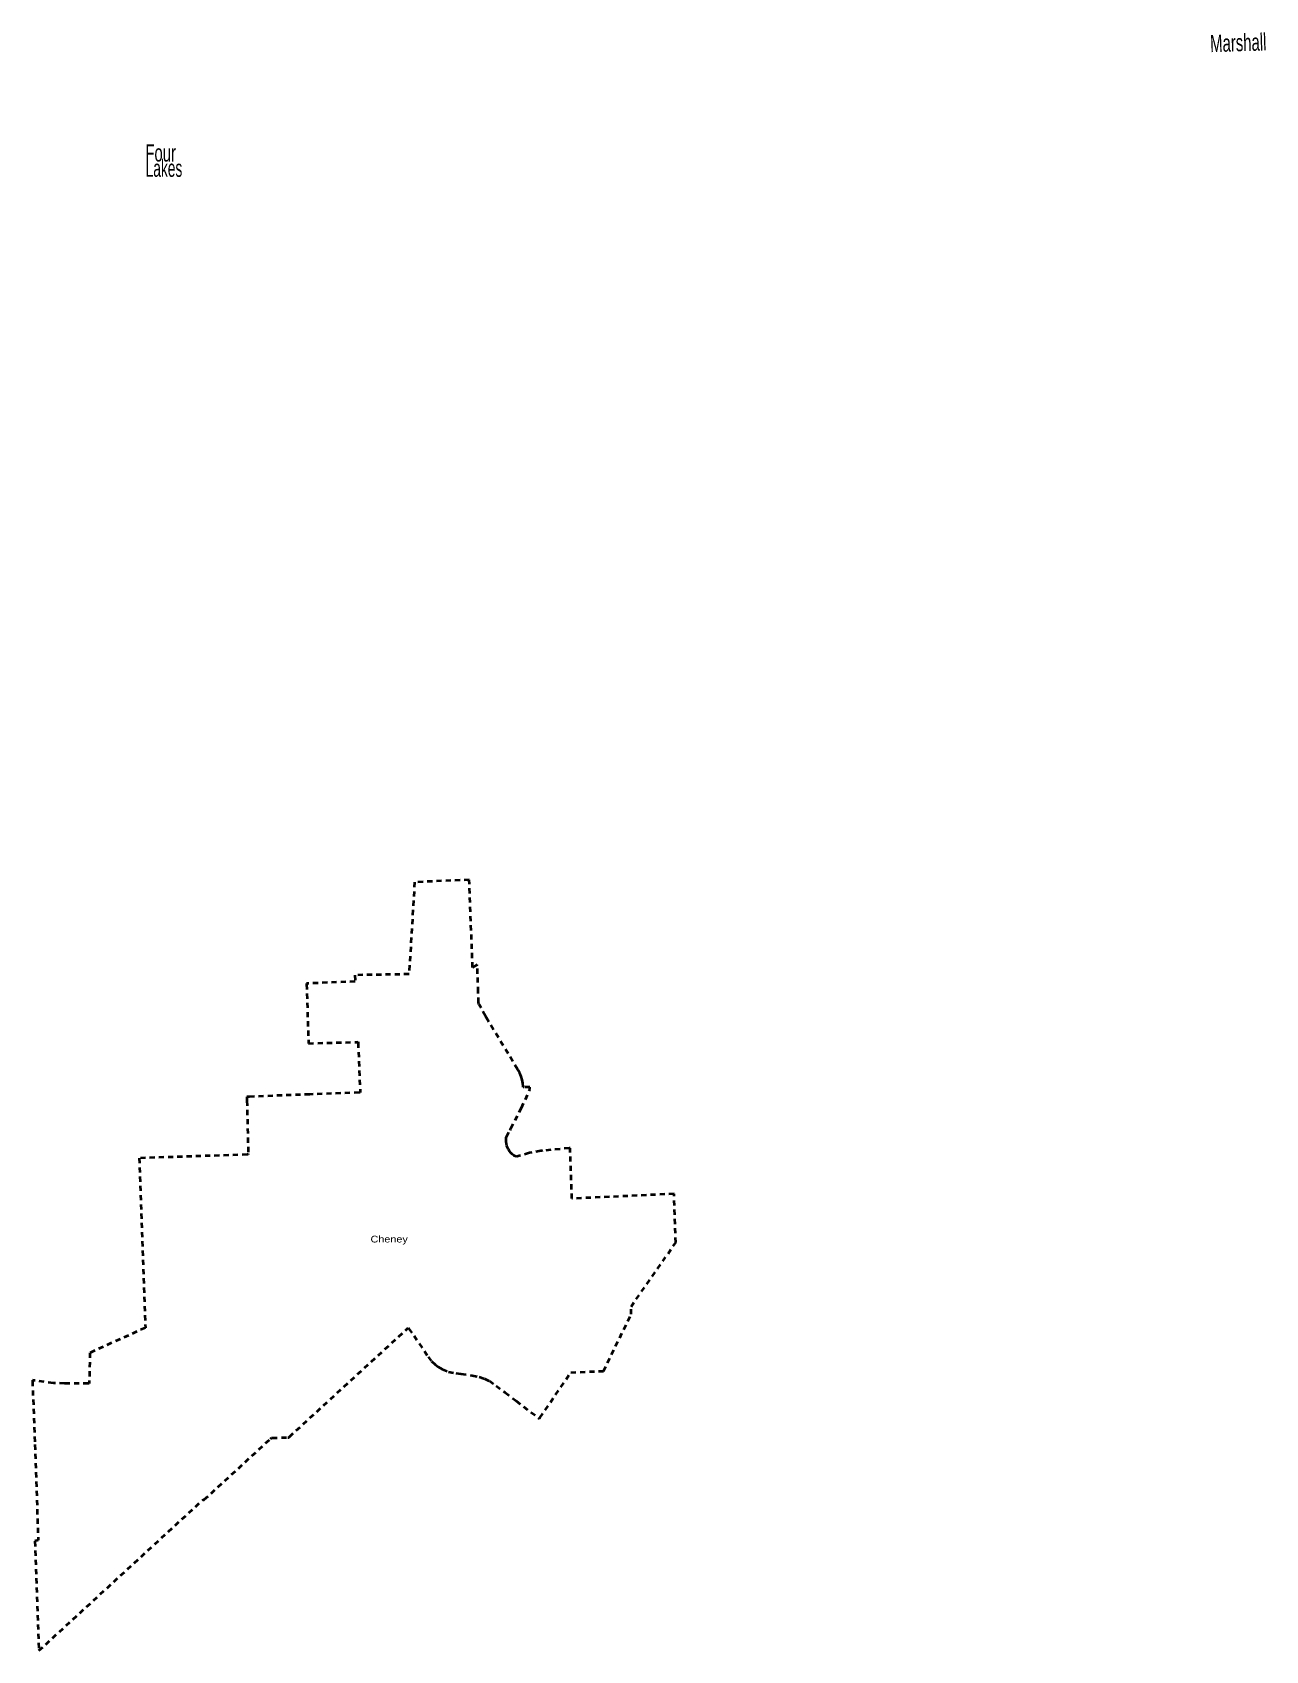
# Model space of a CAD drawing. Header units: feet. Extents: x -903180 to 1023491, y -707744 to 564635.
# Drawn here: x 843750 to 872552, y 3090 to 40877 of the extents above; entities that cross this region are included whole.
import ezdxf

# ---------------------------------------------------------------- set-up
doc = ezdxf.new("R2010")
doc.units = ezdxf.units.FT
doc.header["$LTSCALE"] = 80
doc.linetypes.add('SHORT_DASHED', pattern=[2.7, 1.5, -1.2])
doc.layers.add('13', color=7, linetype='SHORT_DASHED', lineweight=40)
doc.layers.add('16', color=7, linetype='Continuous')
doc.layers.add('36', color=7, linetype='Continuous')

msp = doc.modelspace()

# ---------------------------------------------------------------- texts
at = {"layer": '16', "width": 0.65}
msp.add_text('Marshall', height=400, rotation=1.892, dxfattribs=at).set_placement((871261.68, 40413.66))
at = {"layer": '16'}
for s, width, p in [('Four', 0.65, (846389, 37861.86)), ('Lakes', 0.6, (846395.88, 37504.2))]:
    msp.add_text(s, height=400, dxfattribs=dict(at, width=width)).set_placement(p)
at = {"layer": '36', "width": 1.2}
msp.add_text('Cheney', height=157.5, dxfattribs=at).set_placement((851647.38, 12620.65))

# ---------------------------------------------------------------- linework, layer by layer
at = {"layer": '13'}
msp.add_line((852548.24, 18885.54), (851280.2, 18863.48), dxfattribs=at)
for points in [[(843886.98, 5669.53), (843811.77, 5643.57), (843903.18, 3090.42), (847745.97, 6621.93), (847746.3, 6597.58), (847766.24, 6615.91), (849310.37, 8035.78), (849332.2, 8055.85), (849350, 8056.43), (849714, 8068.3), (849736.27, 8069.02), (849754, 8085.28), (852506.06, 10607.3), (852526.73, 10626.24), (852540.95, 10607.14), (852665.41, 10439.96), (852991.17, 9951.15), (853068.94, 9852.89), (853153.94, 9771.31), (853227.66, 9716.86), (853322.7, 9661.87), (853471.16, 9602.7), (853637.62, 9567.27), (853759.22, 9551.46), (854019.35, 9517.52), (854182.38, 9486.2), (854304.51, 9444.59), (854424.23, 9388.79), (854582.8, 9274.37), (854788.98, 9116.88), (855049.94, 8920), (855564.87, 8527.47), (855590.25, 8505.75), (855604.87, 8527.23), (856325.91, 9586.69), (857086.22, 9618.29), (857737.04, 10945.05), (857730.77, 11118.13), (858777.07, 12620.6), (858735.97, 13755.36), (856350.49, 13645.91), (856309.79, 14804.64), (856309.09, 14824.65), (856289.03, 14822.78), (855666.78, 14764.81), (855648.49, 14763.1), (855626.78, 14759.18), (855359.28, 14710.9), (855064.6, 14626.9), (855046.05, 14621.61), (855024.6, 14634.83), (854995.51, 14654.04), (854958.93, 14684.12), (854925.69, 14717.86), (854896.17, 14754.89), (854870.67, 14794.81), (854849.49, 14837.17), (854832.86, 14881.51), (854820.95, 14927.35), (854813.89, 14974.18), (854811.77, 15021.5), (854813.45, 15049.4), (854814.71, 15070.39), (854824.81, 15089.4), (854905.81, 15241.85), (854916.39, 15261.75), (854926.57, 15281.85), (855172.48, 15767.19), (855371.02, 16194.48), (855369.4, 16249.62), (855230.09, 16244.74), (855210.1, 16244.04), (855209.47, 16264.46), (855203.49, 16340.66), (855188.68, 16420.65), (855165.6, 16498.65), (855134.49, 16573.81), (855106.41, 16625.57), (855095.8, 16645.12), (855083.39, 16665.57), (854353.94, 17867.56), (854329.66, 17907.56), (854184.28, 18179.43), (854173.65, 18199.31), (854172.91, 18219.43), (854165.01, 18433.3), (854163.53, 18473.3), (854147.95, 18895.81), (854141.79, 19087.17), (854141.14, 19107.33), (854120.85, 19095.91), (854030.27, 19044.93), (853954.65, 21089.72), (852676.49, 21034.13), (852548.24, 18885.54)], [(851280.2, 18863.48), (851286.34, 18712.82), (850171.09, 18669.94), (850153.81, 18669.27), (850154.46, 18649.17), (850199.04, 17270.85), (851325.3, 17300.25), (851335.1, 17301), (851356.06, 17302.61), (851356.9, 17282.54), (851404.66, 16142.23), (851405.49, 16122.31), (851383.4, 16121.48), (850229.32, 16077.99), (848817.65, 16024.87), (848759.39, 16022.68), (848760.24, 15972.9), (848760.38, 15964.4), (848761.16, 15932.9), (848791.93, 14694.47), (848792.42, 14674.92), (848766.48, 14672.97), (846245.61, 14590.88), (846388.59, 10629.76), (845093.56, 10044.48), (845079.16, 9351.76), (845079.89, 9327.91), (845059.77, 9327.83), (844543.71, 9325.85), (844524.97, 9325.78), (844503.71, 9326.78), (844242.1, 9339.14), (843770.11, 9400.64), (843750.14, 9403.24), (843750.91, 9383.87), (843809.95, 7901.56), (843886.98, 5669.53)]]:
    msp.add_lwpolyline(points, dxfattribs=at)

msp.set_redraw_order([(e.dxf.handle, doc.entitydb.next_handle()) for e in msp.query("TEXT MTEXT ATTDEF DIMENSION ARC_DIMENSION")])  # texts and dimensions are drawn at this point

doc.saveas('drawing.dxf')
